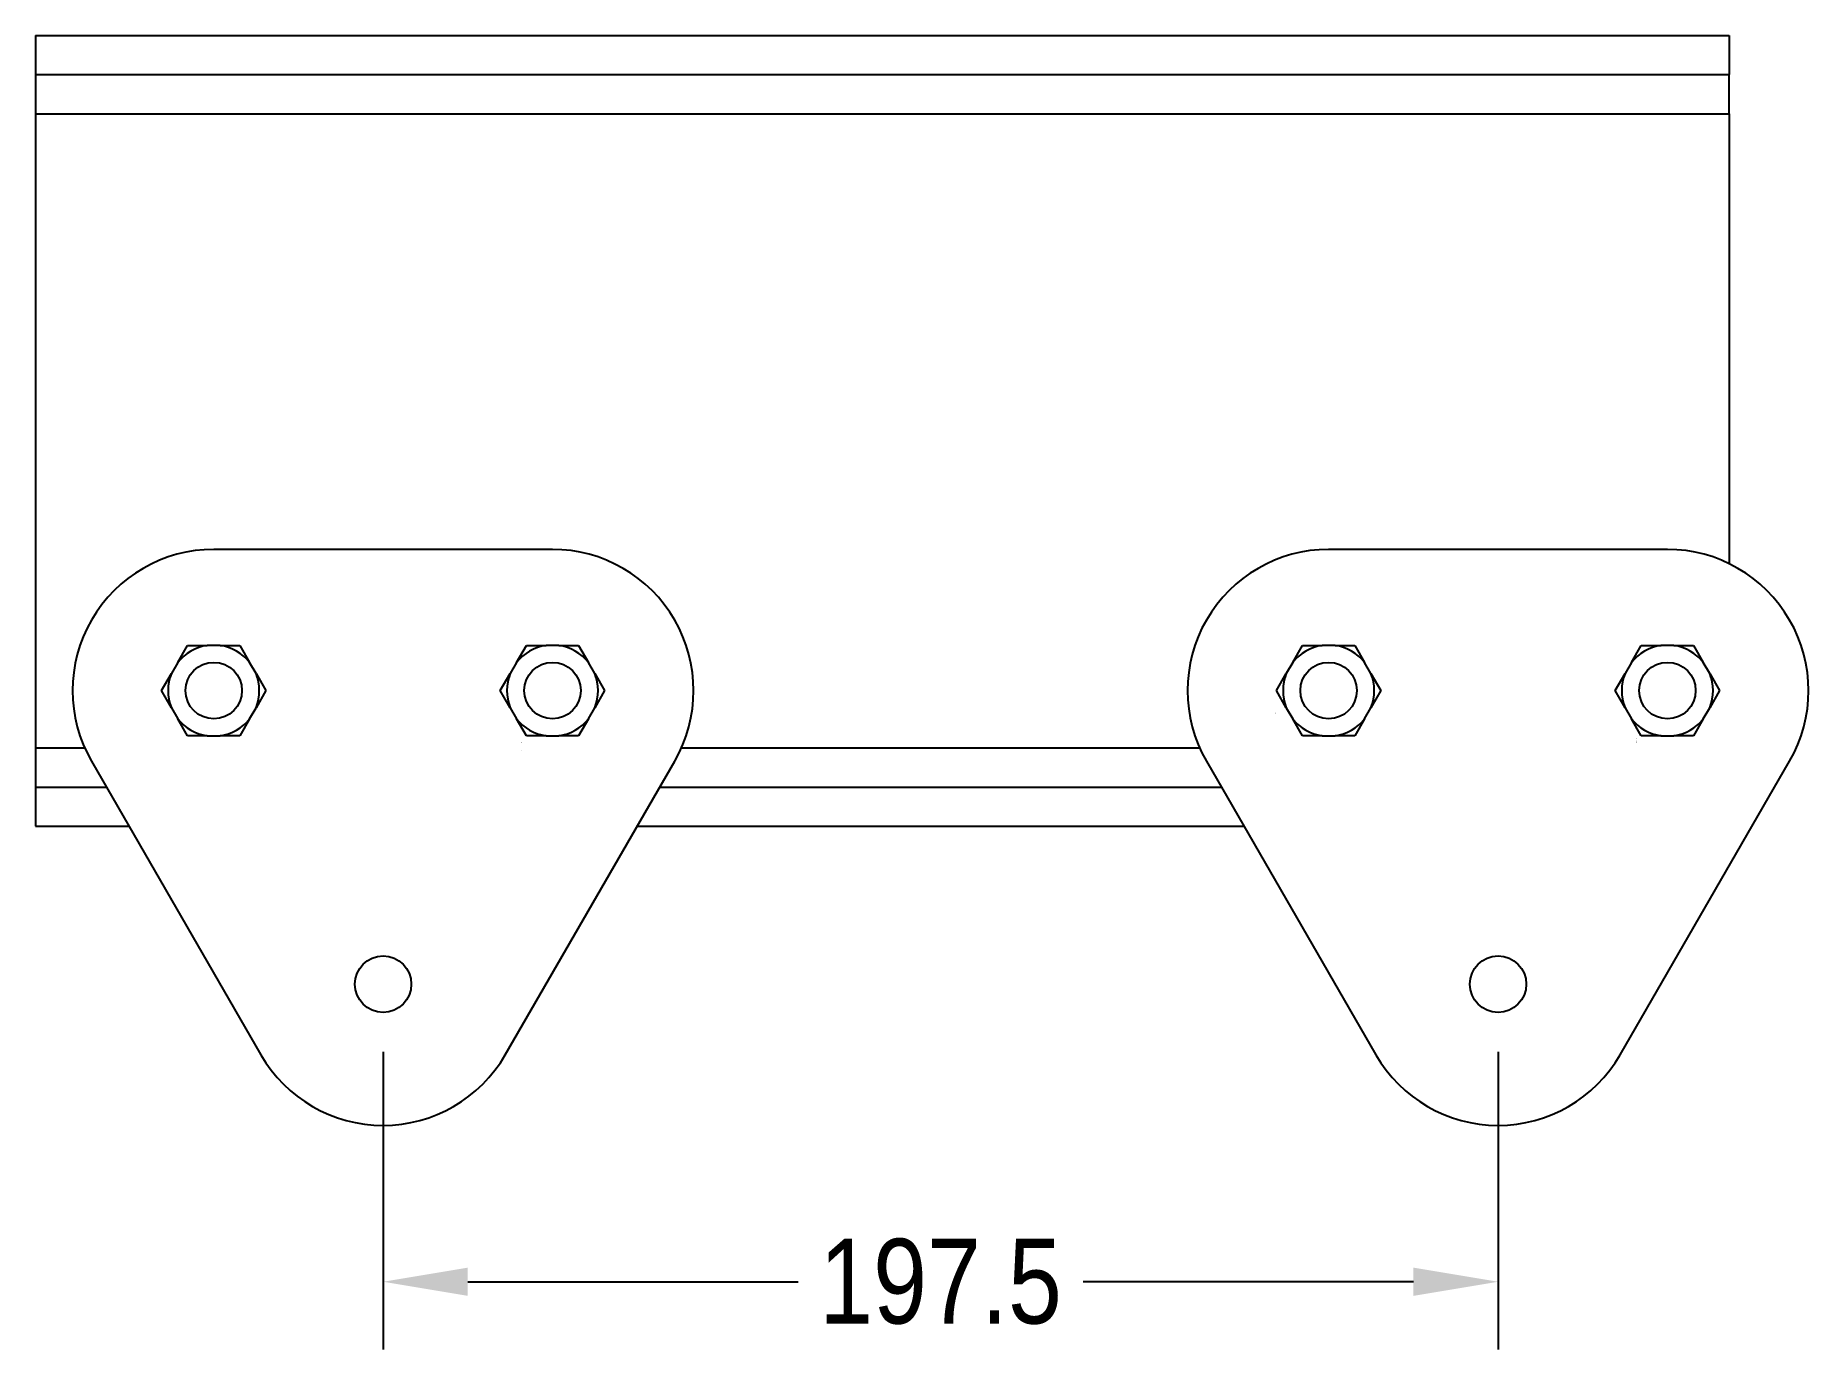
# Model space of a CAD drawing. Extents: x -982 to 1045, y -369 to 496.
# Drawn here: x 731.2 to 1045.3, y 6.6 to 239.2 of the extents above; entities that cross this region are included whole.
import ezdxf

# ---------------------------------------------------------------- set-up
doc = ezdxf.new("R2010")
doc.units = 0
doc.layers.get('0').update_dxf_attribs({"linetype": 'CONTINUOUS'})
doc.layers.get('Defpoints').update_dxf_attribs({"linetype": 'CONTINUOUS'})
doc.layers.add('DIMENSION', color=88, linetype='CONTINUOUS')
doc.styles.get("Standard").update_dxf_attribs({"font": 'DejaVuSansCondensed.ttf'})
doc.dimstyles.get("Standard").update_dxf_attribs({"dimscale": 10, "dimtxt": 2.5, "dimasz": 2.5, "dimexe": 2, "dimexo": 2, "dimgap": 0.09, "dimtad": 0, "dimtih": 1, "dimtoh": 1, "dimdec": 1, "dimzin": 0, "dimdsep": 46, "dimtxsty": 'Standard', "dimcen": 1, "dimadec": 0, "dimazin": 0, "dimtfac": 1, "dimtdec": 4, "dimtofl": 0, "dimtmove": 0, "dimatfit": 3, "dimfxl": 1, "dimtolj": 1, "dimtzin": 0, "dimarcsym": 0})

msp = doc.modelspace()

# ---------------------------------------------------------------- blocks, each defined once
blk = doc.blocks.new('*D14')
at = {"layer": 'Defpoints', "color": 0}
for p in [(792.82, 71.27), (990.3, 71.27), (990.3, 18.58)]:
    blk.add_point(p, dxfattribs=at)
at = {"layer": 'DIMENSION', "color": 0, "lineweight": -2}
for p, q in [((792.82, 59.27), (792.82, 6.58)), ((990.3, 59.27), (990.3, 6.58)), ((807.82, 18.58), (866.32, 18.58)), ((975.3, 18.58), (916.8, 18.58))]:
    blk.add_line(p, q, dxfattribs=at)
at = {"layer": 'DIMENSION', "color": 0}
for points in [[(807.82, 21.08), (807.82, 16.08), (792.82, 18.58)], [(975.3, 16.08), (975.3, 21.08), (990.3, 18.58)]]:
    blk.add_solid(points, dxfattribs=at)
at = {"layer": 'DIMENSION', "color": 0, "insert": (891.56, 18.58), "char_height": 15, "attachment_point": 5}
blk.add_mtext('\\A1;197.5', dxfattribs=at)

# ---------------------------------------------------------------- dimensions: what is measured, and where the dimension line sits
at = {"layer": 'DIMENSION'}
dim = msp.add_linear_dim(base=(990.3, 18.58), p1=(792.82, 71.27), p2=(990.3, 71.27), dimstyle='Standard', override={"dimscale": 6}, dxfattribs=at)
dim.commit()
dim.dimension.update_dxf_attribs({"geometry": '*D14', "text_midpoint": (891.56, 18.58)})

# ---------------------------------------------------------------- linework, layer by layer
at = {"color": 1}
for p, q in [((731.25, 239.24), (731.25, 232.34)), ((731.25, 239.24), (1031.25, 239.24)), ((1031.25, 239.24), (1031.25, 232.34)), ((731.25, 232.34), (731.25, 225.34)), ((731.25, 232.34), (1031.25, 232.34)), ((1031.25, 225.34), (1031.25, 232.34)), ((731.25, 225.34), (731.25, 113.14)), ((731.25, 225.34), (1031.25, 225.34)), ((1031.25, 225.34), (1031.25, 145.68)), ((822.82, 148.24), (762.82, 148.24)), ((1020.3, 148.24), (960.3, 148.24)), ((756.46, 128.22), (758.2, 131.24)), ((758.2, 131.24), (761.69, 131.24)), ((763.95, 131.24), (761.69, 131.24)), ((763.95, 131.24), (767.44, 131.24)), ((767.44, 131.24), (769.18, 128.22)), ((816.46, 128.22), (818.2, 131.24)), ((818.2, 131.24), (821.69, 131.24)), ((823.95, 131.24), (821.69, 131.24)), ((823.95, 131.24), (827.44, 131.24)), ((827.44, 131.24), (829.18, 128.22)), ((953.94, 128.22), (955.68, 131.24)), ((955.68, 131.24), (959.17, 131.24)), ((961.43, 131.24), (959.17, 131.24)), ((961.43, 131.24), (964.92, 131.24)), ((964.92, 131.24), (966.66, 128.22)), ((1013.94, 128.22), (1015.68, 131.24)), ((1015.68, 131.24), (1019.17, 131.24)), ((1021.43, 131.24), (1019.17, 131.24)), ((1021.43, 131.24), (1024.92, 131.24)), ((1024.92, 131.24), (1026.66, 128.22)), ((753.58, 123.24), (755.33, 126.25)), ((756.46, 128.22), (755.33, 126.25)), ((770.32, 126.25), (769.18, 128.22)), ((770.32, 126.25), (772.06, 123.24)), ((813.58, 123.24), (815.33, 126.25)), ((816.46, 128.22), (815.33, 126.25)), ((830.32, 126.25), (829.18, 128.22)), ((830.32, 126.25), (832.06, 123.24)), ((951.06, 123.24), (952.8, 126.25)), ((953.94, 128.22), (952.8, 126.25)), ((967.79, 126.25), (966.66, 128.22)), ((967.79, 126.25), (969.54, 123.24)), ((1011.06, 123.24), (1012.8, 126.25)), ((1013.94, 128.22), (1012.8, 126.25)), ((1027.79, 126.25), (1026.66, 128.22)), ((1027.79, 126.25), (1029.54, 123.24)), ((755.33, 120.22), (753.58, 123.24)), ((772.06, 123.24), (770.32, 120.22)), ((815.33, 120.22), (813.58, 123.24)), ((832.06, 123.24), (830.32, 120.22)), ((952.8, 120.22), (951.06, 123.24)), ((969.54, 123.24), (967.79, 120.22)), ((1012.8, 120.22), (1011.06, 123.24)), ((1029.54, 123.24), (1027.79, 120.22)), ((755.33, 120.22), (756.46, 118.25)), ((769.18, 118.25), (770.32, 120.22)), ((815.33, 120.22), (816.46, 118.25)), ((829.18, 118.25), (830.32, 120.22)), ((952.8, 120.22), (953.94, 118.25)), ((966.66, 118.25), (967.79, 120.22)), ((1012.8, 120.22), (1013.94, 118.25)), ((1026.66, 118.25), (1027.79, 120.22)), ((758.2, 115.24), (756.46, 118.25)), ((769.18, 118.25), (767.44, 115.24)), ((818.2, 115.24), (816.46, 118.25)), ((829.18, 118.25), (827.44, 115.24)), ((955.68, 115.24), (953.94, 118.25)), ((966.66, 118.25), (964.92, 115.24)), ((1015.68, 115.24), (1013.94, 118.25)), ((1026.66, 118.25), (1024.92, 115.24)), ((731.25, 113.14), (731.25, 106.14)), ((731.25, 113.14), (739.96, 113.14)), ((761.69, 115.24), (758.2, 115.24)), ((761.69, 115.24), (763.95, 115.24)), ((767.44, 115.24), (763.95, 115.24)), ((821.69, 115.24), (818.2, 115.24)), ((821.69, 115.24), (823.95, 115.24)), ((827.44, 115.24), (823.95, 115.24)), ((845.68, 113.14), (937.44, 113.14)), ((959.17, 115.24), (955.68, 115.24)), ((959.17, 115.24), (961.43, 115.24)), ((964.92, 115.24), (961.43, 115.24)), ((1019.17, 115.24), (1015.68, 115.24)), ((1019.17, 115.24), (1021.43, 115.24)), ((1024.92, 115.24), (1021.43, 115.24)), ((741.17, 110.74), (771.17, 58.77)), ((814.47, 58.77), (844.47, 110.74)), ((817.26, 112.6), (817.27, 112.6)), ((938.65, 110.74), (968.65, 58.77)), ((1011.95, 58.77), (1041.95, 110.74)), ((731.25, 106.14), (731.25, 99.24)), ((731.25, 106.14), (743.83, 106.14)), ((841.82, 106.14), (941.3, 106.14)), ((731.25, 99.24), (747.81, 99.24)), ((837.83, 99.24), (945.29, 99.24))]:
    msp.add_line(p, q, dxfattribs=at)
for centre in [(762.82, 123.24), (822.82, 123.24), (960.3, 123.24), (1020.3, 123.24), (792.82, 71.27), (990.3, 71.27)]:
    msp.add_circle(centre, 5, dxfattribs=at)
for centre, radius, start, end in [((762.82, 123.24), 25, 90, 210), ((822.82, 123.24), 25, 330, 90), ((960.3, 123.24), 25, 90, 210), ((1020.3, 123.24), 25, 330, 90), ((762.82, 123.24), 8.08, 98.0693, 141.9307), ((762.82, 123.24), 8.08, 38.0693, 81.9307), ((822.82, 123.24), 8.08, 98.0693, 141.9307), ((822.82, 123.24), 8.08, 38.0693, 81.9307), ((960.3, 123.24), 8.08, 98.0693, 141.9307), ((960.3, 123.24), 8.08, 38.0693, 81.9307), ((1020.3, 123.24), 8.08, 98.0693, 141.9307), ((1020.3, 123.24), 8.08, 38.0693, 81.9307), ((762.82, 123.24), 8.08, 158.0693, 201.9307), ((762.82, 123.24), 8.08, 338.0693, 21.9307), ((822.82, 123.24), 8.08, 158.0693, 201.9307), ((822.82, 123.24), 8.08, 338.0693, 21.9307), ((960.3, 123.24), 8.08, 158.0693, 201.9307), ((960.3, 123.24), 8.08, 338.0693, 21.9307), ((1020.3, 123.24), 8.08, 158.0693, 201.9307), ((1020.3, 123.24), 8.08, 338.0693, 21.9307), ((762.82, 123.24), 8.08, 218.0693, 261.9307), ((762.82, 123.24), 8.08, 278.0693, 321.9307), ((822.82, 123.24), 8.08, 218.0693, 261.9307), ((822.82, 123.24), 8.08, 278.0693, 321.9307), ((951.44, 121.67), 2.4, 258.7169, 258.75), ((960.3, 123.24), 8.08, 218.0693, 261.9307), ((960.3, 123.24), 8.08, 278.0693, 321.9307), ((1020.3, 123.24), 8.08, 218.0693, 261.9307), ((1020.3, 123.24), 8.08, 278.0693, 321.9307), ((822.82, 123.24), 10.66, 239.0648, 239.072), ((1020.3, 123.24), 10.66, 239.0648, 239.072), ((1020.3, 123.24), 10.44, 238.4093, 238.4167), ((1020.3, 123.24), 10, 237.043, 237.0507), ((792.82, 71.27), 25, 210, 330), ((990.3, 71.27), 25, 210, 330)]:
    msp.add_arc(centre, radius, start, end, dxfattribs=at)

msp.set_redraw_order([(e.dxf.handle, doc.entitydb.next_handle()) for e in msp.query("TEXT MTEXT ATTDEF DIMENSION ARC_DIMENSION")])  # texts and dimensions are drawn at this point

doc.saveas('drawing.dxf')
